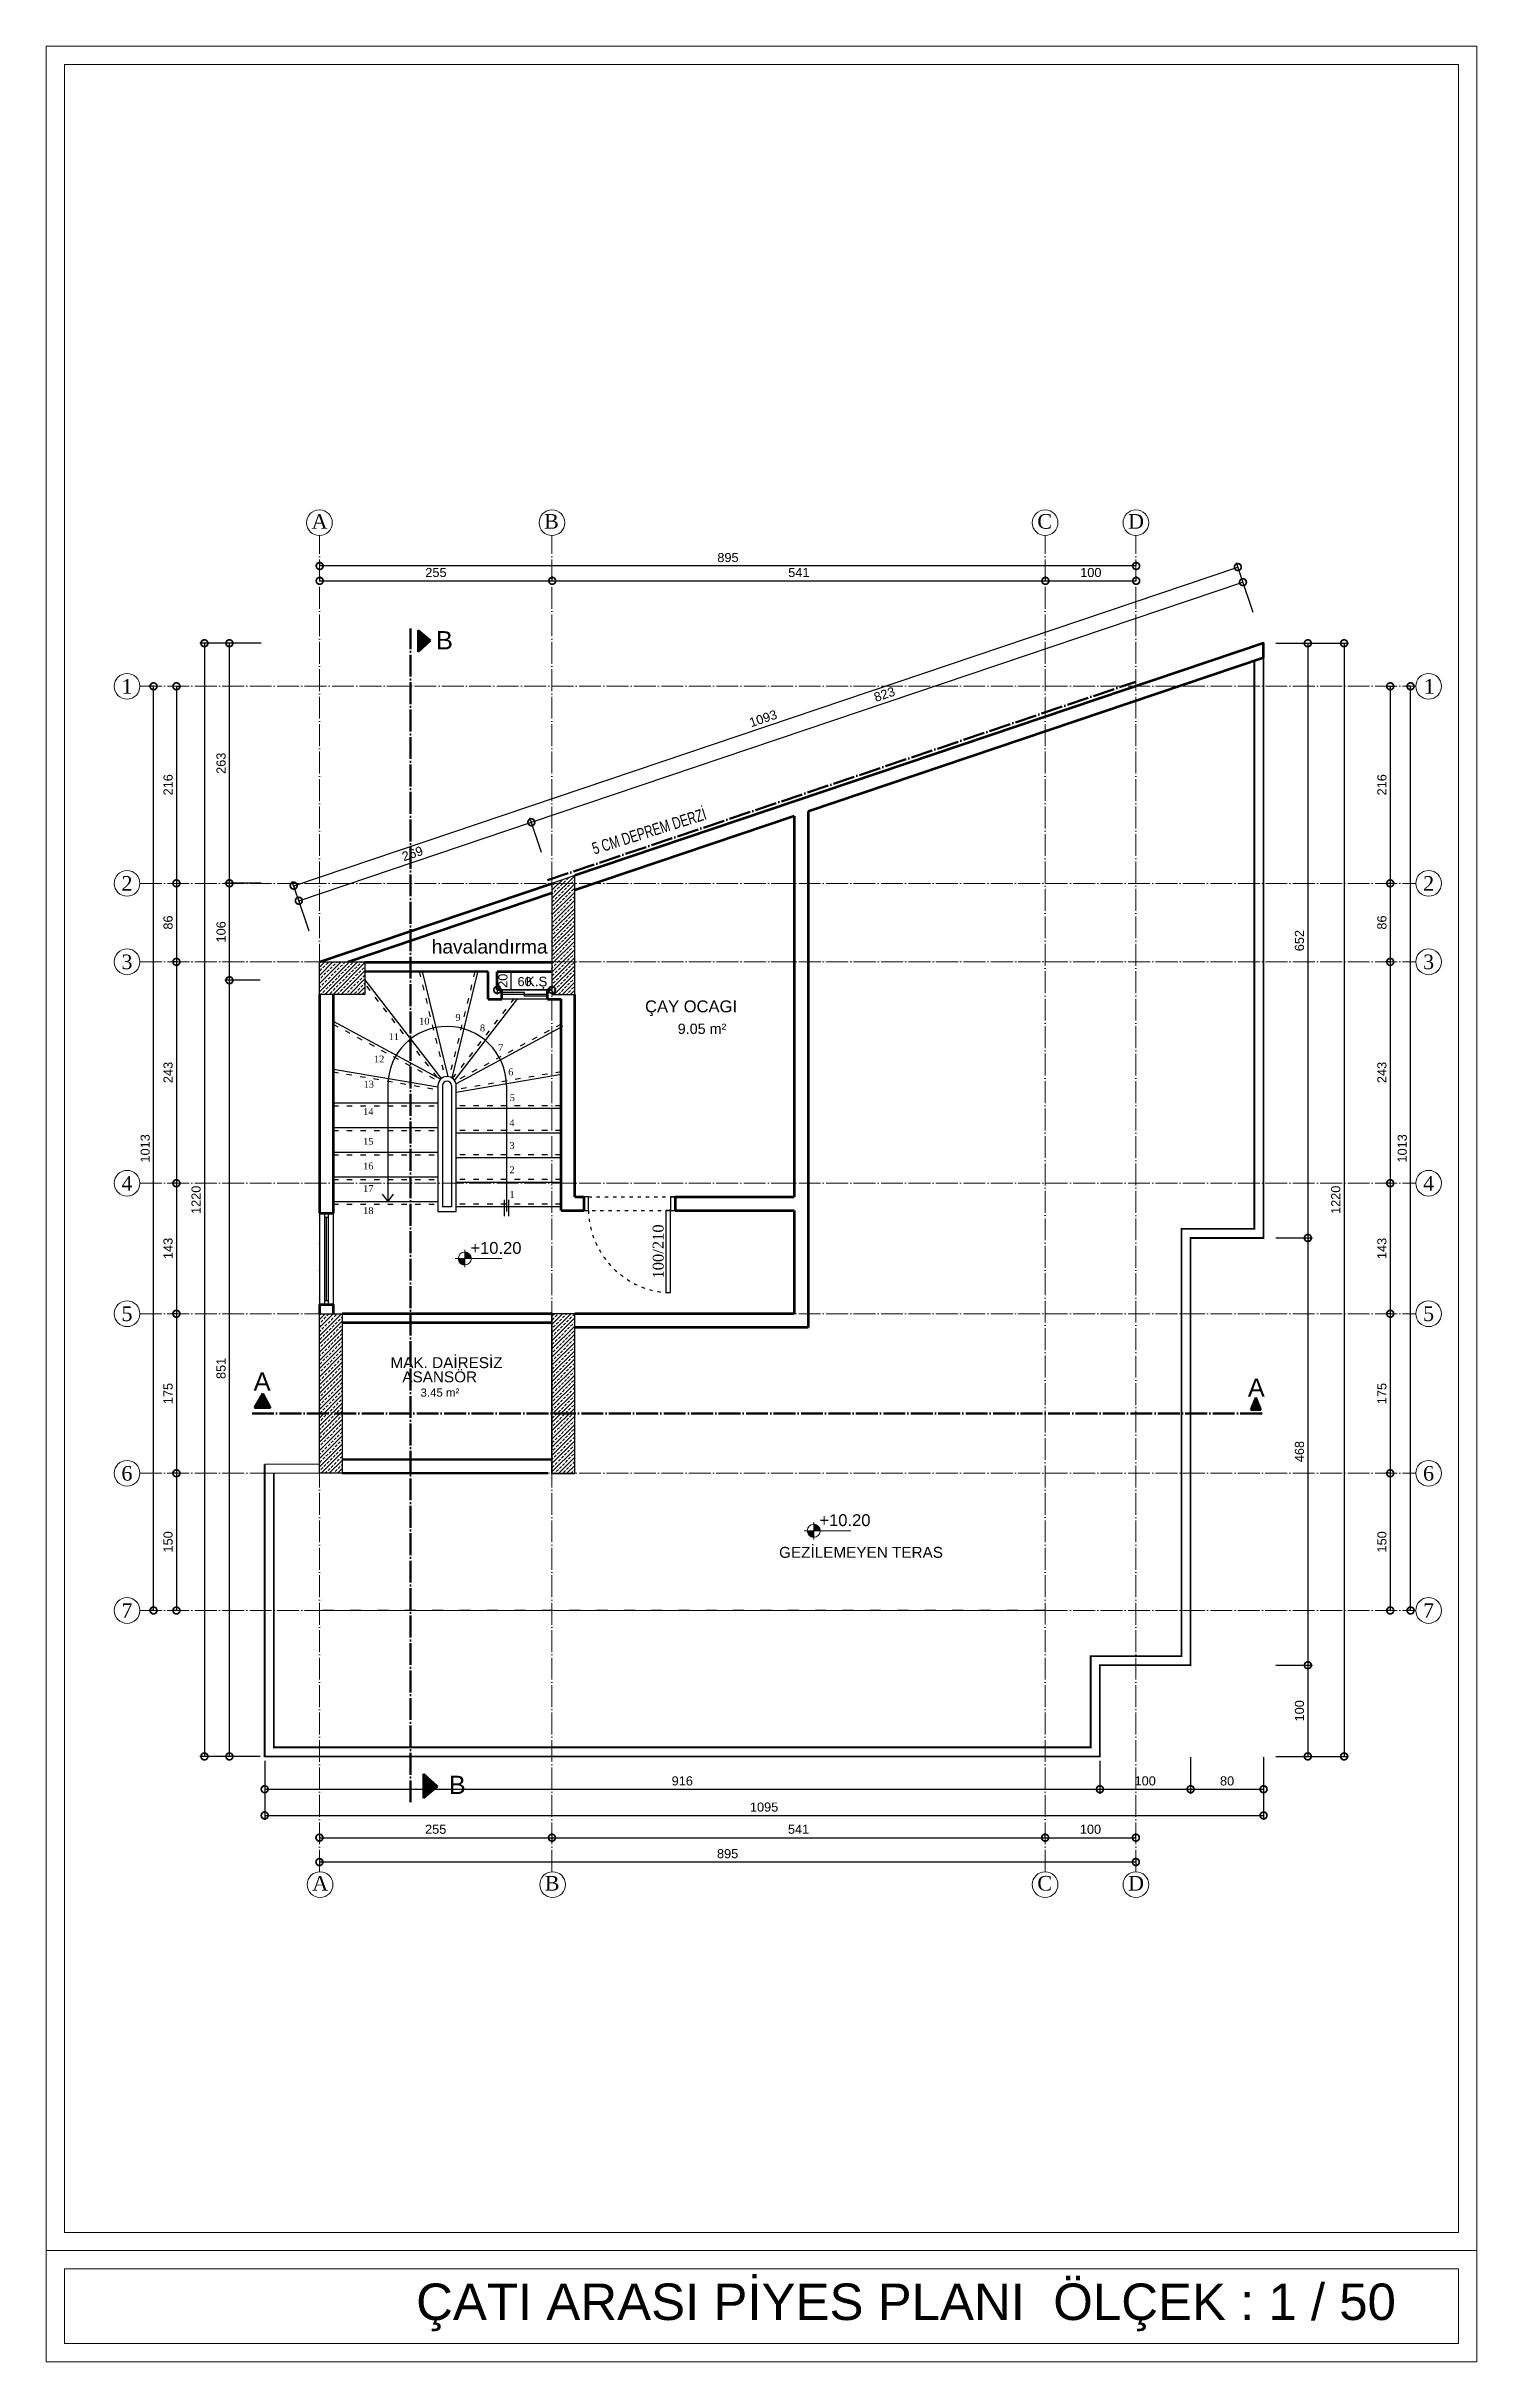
# Model space of a CAD drawing. Header units: millimetres. Extents: x 7519 to 33116, y -1769 to 3101.
# Drawn here: x 20904 to 22472, y 562 to 3101 of the extents above; entities that cross this region are included whole.
import ezdxf
from ezdxf.enums import TextEntityAlignment as Align

# ---------------------------------------------------------------- set-up
doc = ezdxf.new("R2010")
doc.units = ezdxf.units.MM
doc.linetypes.add('ACAD_ISO03W100', pattern=[30, 12, -18])
doc.linetypes.add('ACAD_ISO04W100', pattern=[30, 24, -3, 0, -3])
for name, color, linetype, lineweight in [('duvar', 145, 'Continuous', 53), ('iç ölçü x', 20, 'Continuous', 9), ('KAPI', 42, 'Continuous', 25), ('kesit', 50, 'Continuous', 50), ('kolon', 1, 'Continuous', 30), ('KOT_ŞABLON', 6, 'Continuous', 0), ('KÜTÜPHANE', 34, 'Continuous', 30), ('tarama', 157, 'Continuous', 15), ('çizgi', 234, 'Continuous', 9)]:
    doc.layers.add(name, color=color, linetype=linetype, lineweight=lineweight)
doc.layers.add('PENC3', color=24, linetype='Continuous')
doc.layers.add('yazı', color=253, linetype='Continuous')
doc.styles.add('ARIAL', font='arial.ttf', dxfattribs={"height": 10})
doc.styles.add('emre', font='times.ttf')
doc.styles.get("Standard").update_dxf_attribs({"font": 'arial.ttf'})
doc.styles.add('TÜRKÇE', font='times.ttf')
doc.dimstyles.new('KESİT', dxfattribs={"dimscale": 0, "dimtxt": 10, "dimasz": 15, "dimexe": 5, "dimexo": 5, "dimgap": 4, "dimtad": 1, "dimdec": 0, "dimdsep": 46, "dimtxsty": 'ARIAL', "dimblk": 'DOTSMALL', "dimcen": -2, "dimclrd": 256, "dimclre": 8, "dimclrt": 4, "dimadec": 0, "dimazin": 0, "dimtfac": 0.533333, "dimtdec": 0, "dimtix": 1, "dimtmove": 2, "dimatfit": 3, "dimldrblk": 'DOTSMALL', "dimfxl": 35, "dimfxlon": 1, "dimtolj": 1, "dimarcsym": 0})
pattern_1 = [(45, (-2394.3334, -169.188), (-4.490128, 4.490128), []), (45, (-2389.843, -169.188), (-4.490128, 4.490128), [3.175, -1.5875])]

msp = doc.modelspace()

# ---------------------------------------------------------------- texts
for s, height, p in [('havalandırma ', 15, (21326.318, 2106.089)), ('K.Ş', 10.5, (21429.393, 2070.239)), ('ÇAY OCAGI', 13, (21560.163, 2041.697)), ('9.05 m²', 11.25, (21596.02, 2018.008)), ('MAK. DAİRESİZ ', 12, (21281.025, 1651.606)), ('ASANSÖR', 12, (21294.023, 1636.017)), ('3.45 m²', 9, (21313.945, 1620.351)), ('GEZİLEMEYEN TERAS', 12, (21707.107, 1443.622))]:
    msp.add_text(s, height=height).set_placement(p)
at = {"layer": 'iç ölçü x', "linetype": 'ACAD_ISO04W100', "lineweight": 50, "width": 0.7}
msp.add_text('5 CM DEPREM DERZİ', height=13, rotation=17.421294, dxfattribs=at).set_placement((21504.601, 2214.535))
at = {"layer": 'iç ölçü x'}
for s, height, p in [('+10.20', 13, (21368.652, 1776.884)), ('+10.20', 13, (21751.334, 1478.415)), ('ÇATI ARASI PİYES PLANI  ÖLÇEK : 1 / 50', 40, (21309.134, 608.009))]:
    msp.add_text(s, height=height, dxfattribs=at).set_placement(p)
at = {"layer": 'kesit', "char_height": 20, "attachment_point": 1}
for s, width, insert in [('B', 28.60198, (21330.885, 2459.584)), ('A', 22.34166, (21130.961, 1646.936)), ('B', 28.60198, (21344.915, 1204.747))]:
    msp.add_mtext_dynamic_manual_height_columns(s, width=width, gutter_width=12.5, heights=[0], dxfattribs=dict(at, insert=insert))
at = {"layer": 'kesit', "linetype": 'ACAD_ISO04W100', "insert": (22221.128, 1640.198), "char_height": 20, "attachment_point": 1}
msp.add_mtext_dynamic_manual_height_columns('A', width=12.31614, gutter_width=12.5, heights=[0], dxfattribs=at)
at = {"layer": 'KÜTÜPHANE', "style": 'emre'}
for s, p in [('10', (21318.176, 2032.077)), ('9', (21355.064, 2036.071)), ('11', (21284.631, 2014.931)), ('8', (21381.954, 2024.522)), ('7', (21401.821, 2002.858)), ('12', (21268.578, 1990.478)), ('6', (21413.001, 1976.345)), ('13', (21257.219, 1962.911)), ('14', (21256.742, 1932.832)), ('5', (21414.636, 1948.159)), ('15', (21256.742, 1900.212)), ('4', (21414.252, 1920.57)), ('3', (21414.322, 1895.654)), ('16', (21256.742, 1873.212)), ('2', (21414.322, 1868.97)), ('17', (21256.742, 1848.493)), ('18', (21256.742, 1824.339)), ('1', (21414.322, 1841.97))]:
    msp.add_text(s, height=7.5, rotation=0.245313, dxfattribs=at).set_placement(p, align=Align.MIDDLE_CENTER)
at = {"layer": 'yazı', "linetype": 'ByBlock', "ltscale": 2500, "style": 'TÜRKÇE'}
msp.add_text('100/210', height=12, rotation=90.056702, dxfattribs=at).set_placement((21580.581, 1749.787))
at = {"layer": 'çizgi', "style": 'TÜRKÇE'}
for s, p in [('A', (21194.534, 2571.902)), ('B', (21449.511, 2571.902)), ('C', (21990.305, 2571.902)), ('D', (22089.812, 2571.902)), ('1', (20986.033, 2391.032)), ('1', (22414.15, 2391.032)), ('2', (20986.033, 2175.03)), ('2', (22413.325, 2175.03)), ('3', (20986.018, 2089.005)), ('3', (22413.31, 2089.005)), ('4', (20986.018, 1846.297)), ('4', (22413.31, 1846.297)), ('5', (20986.018, 1703.18)), ('5', (22413.31, 1703.18)), ('6', (20986.018, 1528.235)), ('6', (22413.31, 1528.235)), ('7', (20986.018, 1377.855)), ('7', (22413.31, 1377.855)), ('A', (21195.256, 1078.827)), ('B', (21450.233, 1078.827)), ('C', (21990.305, 1078.827)), ('D', (22089.812, 1078.827))]:
    msp.add_text(s, height=16, dxfattribs=at).set_placement(p)

# ---------------------------------------------------------------- blocks, each defined once
blk = doc.blocks.new('_DotSmall')
at = {"color": 0, "linetype": 'ByBlock', "const_width": 0.5}
blk.add_lwpolyline([(-0.0625, 0, 1), (0.0625, 0, 1)], format="xyb", close=True, dxfattribs=at)
blk = doc.blocks.new('*D73')
at = {"layer": 'Defpoints', "color": 0, "lineweight": 100, "transparency": 16777216}
for p in [(21203.4, 2514.7), (21458.4, 2514.7), (21458.4, 2514.7)]:
    blk.add_point(p, dxfattribs=at)
at = {"layer": 'iç ölçü x', "color": 8, "lineweight": -2, "transparency": 16777216}
for p, q in [((21203.4, 2514.7), (21203.4, 2519.7)), ((21458.4, 2514.7), (21458.4, 2519.7))]:
    blk.add_line(p, q, dxfattribs=at)
at = {"layer": 'iç ölçü x', "lineweight": -2, "transparency": 16777216}
blk.add_line((21203.4, 2514.7), (21458.4, 2514.7), dxfattribs=at)
at = {"layer": 'iç ölçü x', "lineweight": -2, "transparency": 16777216, "xscale": 15, "yscale": 15, "zscale": 15, "rotation": 180}
blk.add_blockref('_DotSmall', (21203.4, 2514.7), dxfattribs=at)
at = {"layer": 'iç ölçü x', "lineweight": -2, "transparency": 16777216, "xscale": 15, "yscale": 15, "zscale": 15}
blk.add_blockref('_DotSmall', (21458.4, 2514.7), dxfattribs=at)
at = {"layer": 'iç ölçü x', "color": 4, "transparency": 16777216, "insert": (21330.9, 2523.8), "char_height": 10, "attachment_point": 5, "style": 'ARIAL'}
blk.add_mtext('\\A1;255', dxfattribs=at)
blk = doc.blocks.new('*D74')
at = {"layer": 'Defpoints', "color": 0, "lineweight": 100, "transparency": 16777216}
for p in [(21458.4, 2514.7), (21999.2, 2514.7), (21999.2, 2514.7)]:
    blk.add_point(p, dxfattribs=at)
at = {"layer": 'iç ölçü x', "color": 8, "lineweight": -2, "transparency": 16777216}
for p, q in [((21458.4, 2514.7), (21458.4, 2519.7)), ((21999.2, 2514.7), (21999.2, 2519.7))]:
    blk.add_line(p, q, dxfattribs=at)
at = {"layer": 'iç ölçü x', "lineweight": -2, "transparency": 16777216}
blk.add_line((21458.4, 2514.7), (21999.2, 2514.7), dxfattribs=at)
at = {"layer": 'iç ölçü x', "lineweight": -2, "transparency": 16777216, "xscale": 15, "yscale": 15, "zscale": 15, "rotation": 180}
blk.add_blockref('_DotSmall', (21458.4, 2514.7), dxfattribs=at)
at = {"layer": 'iç ölçü x', "lineweight": -2, "transparency": 16777216, "xscale": 15, "yscale": 15, "zscale": 15}
blk.add_blockref('_DotSmall', (21999.2, 2514.7), dxfattribs=at)
at = {"layer": 'iç ölçü x', "color": 4, "transparency": 16777216, "insert": (21728.8, 2523.8), "char_height": 10, "attachment_point": 5, "style": 'ARIAL'}
blk.add_mtext('\\A1;541', dxfattribs=at)
blk = doc.blocks.new('*D75')
at = {"layer": 'Defpoints', "color": 0, "lineweight": 100, "transparency": 16777216}
for p in [(21999.2, 2514.7), (22098.7, 2514.7), (22098.7, 2514.7)]:
    blk.add_point(p, dxfattribs=at)
at = {"layer": 'iç ölçü x', "color": 8, "lineweight": -2, "transparency": 16777216}
for p, q in [((21999.2, 2514.7), (21999.2, 2519.7)), ((22098.7, 2514.7), (22098.7, 2519.7))]:
    blk.add_line(p, q, dxfattribs=at)
at = {"layer": 'iç ölçü x', "lineweight": -2, "transparency": 16777216}
blk.add_line((21999.2, 2514.7), (22098.7, 2514.7), dxfattribs=at)
at = {"layer": 'iç ölçü x', "lineweight": -2, "transparency": 16777216, "xscale": 15, "yscale": 15, "zscale": 15, "rotation": 180}
blk.add_blockref('_DotSmall', (21999.2, 2514.7), dxfattribs=at)
at = {"layer": 'iç ölçü x', "lineweight": -2, "transparency": 16777216, "xscale": 15, "yscale": 15, "zscale": 15}
blk.add_blockref('_DotSmall', (22098.7, 2514.7), dxfattribs=at)
at = {"layer": 'iç ölçü x', "color": 4, "transparency": 16777216, "insert": (22049, 2523.8), "char_height": 10, "attachment_point": 5, "style": 'ARIAL'}
blk.add_mtext('\\A1;100', dxfattribs=at)
blk = doc.blocks.new('*D76')
at = {"layer": 'Defpoints', "color": 0, "lineweight": 100, "transparency": 16777216}
for p in [(21203.4, 2531), (21203.4, 2531), (22098.7, 2531)]:
    blk.add_point(p, dxfattribs=at)
at = {"layer": 'iç ölçü x', "color": 8, "lineweight": -2, "transparency": 16777216}
for p, q in [((21203.4, 2531), (21203.4, 2536)), ((22098.7, 2531), (22098.7, 2536))]:
    blk.add_line(p, q, dxfattribs=at)
at = {"layer": 'iç ölçü x', "lineweight": -2, "transparency": 16777216}
blk.add_line((22098.7, 2531), (21203.4, 2531), dxfattribs=at)
at = {"layer": 'iç ölçü x', "lineweight": -2, "transparency": 16777216, "xscale": 15, "yscale": 15, "zscale": 15, "rotation": 180}
blk.add_blockref('_DotSmall', (21203.4, 2531), dxfattribs=at)
at = {"layer": 'iç ölçü x', "lineweight": -2, "transparency": 16777216, "xscale": 15, "yscale": 15, "zscale": 15}
blk.add_blockref('_DotSmall', (22098.7, 2531), dxfattribs=at)
at = {"layer": 'iç ölçü x', "color": 4, "transparency": 16777216, "insert": (21651.1, 2540.2), "char_height": 10, "attachment_point": 5, "style": 'ARIAL'}
blk.add_mtext('\\A1;895', dxfattribs=at)
blk = doc.blocks.new('*D84')
at = {"layer": 'Defpoints', "color": 0, "lineweight": 100, "transparency": 16777216}
for p in [(22370.4, 2399.1), (22370.4, 2183.1), (22377.3, 2183.1)]:
    blk.add_point(p, dxfattribs=at)
at = {"layer": 'iç ölçü x', "color": 8, "lineweight": -2, "transparency": 16777216}
for p, q in [((22375.4, 2399.1), (22382.3, 2399.1)), ((22375.4, 2183.1), (22382.3, 2183.1))]:
    blk.add_line(p, q, dxfattribs=at)
at = {"layer": 'iç ölçü x', "lineweight": -2, "transparency": 16777216}
blk.add_line((22377.3, 2399.1), (22377.3, 2183.1), dxfattribs=at)
at = {"layer": 'iç ölçü x', "lineweight": -2, "transparency": 16777216, "xscale": 15, "yscale": 15, "zscale": 15}
for p, rotation in [((22377.3, 2399.1), 90), ((22377.3, 2183.1), 270)]:
    blk.add_blockref('_DotSmall', p, dxfattribs=dict(at, rotation=rotation))
at = {"layer": 'iç ölçü x', "color": 4, "transparency": 16777216, "insert": (22368.2, 2291.1), "char_height": 10, "attachment_point": 5, "rotation": 90, "style": 'ARIAL'}
blk.add_mtext('\\A1;216', dxfattribs=at)
blk = doc.blocks.new('*D85')
at = {"layer": 'Defpoints', "color": 0, "lineweight": 100, "transparency": 16777216}
for p in [(22370.4, 2183.1), (22377.3, 2097), (22377.3, 2097)]:
    blk.add_point(p, dxfattribs=at)
at = {"layer": 'iç ölçü x', "color": 8, "lineweight": -2, "transparency": 16777216}
for p, q in [((22375.4, 2183.1), (22382.3, 2183.1)), ((22377.3, 2097), (22372.3, 2097))]:
    blk.add_line(p, q, dxfattribs=at)
at = {"layer": 'iç ölçü x', "lineweight": -2, "transparency": 16777216}
blk.add_line((22377.3, 2183.1), (22377.3, 2097), dxfattribs=at)
at = {"layer": 'iç ölçü x', "lineweight": -2, "transparency": 16777216, "xscale": 15, "yscale": 15, "zscale": 15}
for p, rotation in [((22377.3, 2183.1), 90), ((22377.3, 2097), 270)]:
    blk.add_blockref('_DotSmall', p, dxfattribs=dict(at, rotation=rotation))
at = {"layer": 'iç ölçü x', "color": 4, "transparency": 16777216, "insert": (22368.2, 2140.1), "char_height": 10, "attachment_point": 5, "rotation": 90, "style": 'ARIAL'}
blk.add_mtext('\\A1;86', dxfattribs=at)
blk = doc.blocks.new('*D86')
at = {"layer": 'Defpoints', "color": 0, "lineweight": 100, "transparency": 16777216}
for p in [(22377.3, 2097), (22377.3, 1854.3), (22377.3, 1854.3)]:
    blk.add_point(p, dxfattribs=at)
at = {"layer": 'iç ölçü x', "color": 8, "lineweight": -2, "transparency": 16777216}
for p, q in [((22377.3, 2097), (22372.3, 2097)), ((22377.3, 1854.3), (22372.3, 1854.3))]:
    blk.add_line(p, q, dxfattribs=at)
at = {"layer": 'iç ölçü x', "lineweight": -2, "transparency": 16777216}
blk.add_line((22377.3, 2097), (22377.3, 1854.3), dxfattribs=at)
at = {"layer": 'iç ölçü x', "lineweight": -2, "transparency": 16777216, "xscale": 15, "yscale": 15, "zscale": 15}
for p, rotation in [((22377.3, 2097), 90), ((22377.3, 1854.3), 270)]:
    blk.add_blockref('_DotSmall', p, dxfattribs=dict(at, rotation=rotation))
at = {"layer": 'iç ölçü x', "color": 4, "transparency": 16777216, "insert": (22368.2, 1975.7), "char_height": 10, "attachment_point": 5, "rotation": 90, "style": 'ARIAL'}
blk.add_mtext('\\A1;243', dxfattribs=at)
blk = doc.blocks.new('*D87')
at = {"layer": 'Defpoints', "color": 0, "lineweight": 100, "transparency": 16777216}
for p in [(22377.3, 1854.3), (22377.3, 1711.2), (22377.3, 1711.2)]:
    blk.add_point(p, dxfattribs=at)
at = {"layer": 'iç ölçü x', "color": 8, "lineweight": -2, "transparency": 16777216}
for p, q in [((22377.3, 1854.3), (22372.3, 1854.3)), ((22377.3, 1711.2), (22372.3, 1711.2))]:
    blk.add_line(p, q, dxfattribs=at)
at = {"layer": 'iç ölçü x', "lineweight": -2, "transparency": 16777216}
blk.add_line((22377.3, 1854.3), (22377.3, 1711.2), dxfattribs=at)
at = {"layer": 'iç ölçü x', "lineweight": -2, "transparency": 16777216, "xscale": 15, "yscale": 15, "zscale": 15}
for p, rotation in [((22377.3, 1854.3), 90), ((22377.3, 1711.2), 270)]:
    blk.add_blockref('_DotSmall', p, dxfattribs=dict(at, rotation=rotation))
at = {"layer": 'iç ölçü x', "color": 4, "transparency": 16777216, "insert": (22368.2, 1782.8), "char_height": 10, "attachment_point": 5, "rotation": 90, "style": 'ARIAL'}
blk.add_mtext('\\A1;143', dxfattribs=at)
blk = doc.blocks.new('*D88')
at = {"layer": 'Defpoints', "color": 0, "lineweight": 100, "transparency": 16777216}
for p in [(22377.3, 1711.2), (22377.3, 1536.3), (22377.3, 1536.3)]:
    blk.add_point(p, dxfattribs=at)
at = {"layer": 'iç ölçü x', "color": 8, "lineweight": -2, "transparency": 16777216}
for p, q in [((22377.3, 1711.2), (22372.3, 1711.2)), ((22377.3, 1536.3), (22372.3, 1536.3))]:
    blk.add_line(p, q, dxfattribs=at)
at = {"layer": 'iç ölçü x', "lineweight": -2, "transparency": 16777216}
blk.add_line((22377.3, 1711.2), (22377.3, 1536.3), dxfattribs=at)
at = {"layer": 'iç ölçü x', "lineweight": -2, "transparency": 16777216, "xscale": 15, "yscale": 15, "zscale": 15}
for p, rotation in [((22377.3, 1711.2), 90), ((22377.3, 1536.3), 270)]:
    blk.add_blockref('_DotSmall', p, dxfattribs=dict(at, rotation=rotation))
at = {"layer": 'iç ölçü x', "color": 4, "transparency": 16777216, "insert": (22368.2, 1623.7), "char_height": 10, "attachment_point": 5, "rotation": 90, "style": 'ARIAL'}
blk.add_mtext('\\A1;175', dxfattribs=at)
blk = doc.blocks.new('*D89')
at = {"layer": 'Defpoints', "color": 0, "lineweight": 100, "transparency": 16777216}
for p in [(22377.3, 1536.3), (22377.3, 1385.9), (22377.3, 1385.9)]:
    blk.add_point(p, dxfattribs=at)
at = {"layer": 'iç ölçü x', "color": 8, "lineweight": -2, "transparency": 16777216}
for p, q in [((22377.3, 1536.3), (22372.3, 1536.3)), ((22377.3, 1385.9), (22372.3, 1385.9))]:
    blk.add_line(p, q, dxfattribs=at)
at = {"layer": 'iç ölçü x', "lineweight": -2, "transparency": 16777216}
blk.add_line((22377.3, 1536.3), (22377.3, 1385.9), dxfattribs=at)
at = {"layer": 'iç ölçü x', "lineweight": -2, "transparency": 16777216, "xscale": 15, "yscale": 15, "zscale": 15}
for p, rotation in [((22377.3, 1536.3), 90), ((22377.3, 1385.9), 270)]:
    blk.add_blockref('_DotSmall', p, dxfattribs=dict(at, rotation=rotation))
at = {"layer": 'iç ölçü x', "color": 4, "transparency": 16777216, "insert": (22368.2, 1461.1), "char_height": 10, "attachment_point": 5, "rotation": 90, "style": 'ARIAL'}
blk.add_mtext('\\A1;150', dxfattribs=at)
blk = doc.blocks.new('*D90')
at = {"layer": 'Defpoints', "color": 0, "lineweight": 100, "transparency": 16777216}
for p in [(22399.6, 2399.1), (22399.6, 2399.1), (22399.6, 1385.9)]:
    blk.add_point(p, dxfattribs=at)
at = {"layer": 'iç ölçü x', "color": 8, "lineweight": -2, "transparency": 16777216}
for p, q in [((22399.6, 2399.1), (22394.6, 2399.1)), ((22399.6, 1385.9), (22394.6, 1385.9))]:
    blk.add_line(p, q, dxfattribs=at)
at = {"layer": 'iç ölçü x', "lineweight": -2, "transparency": 16777216}
blk.add_line((22399.6, 1385.9), (22399.6, 2399.1), dxfattribs=at)
at = {"layer": 'iç ölçü x', "lineweight": -2, "transparency": 16777216, "xscale": 15, "yscale": 15, "zscale": 15}
for p, rotation in [((22399.6, 2399.1), 90), ((22399.6, 1385.9), 270)]:
    blk.add_blockref('_DotSmall', p, dxfattribs=dict(at, rotation=rotation))
at = {"layer": 'iç ölçü x', "color": 4, "transparency": 16777216, "insert": (22390.5, 1892.5), "char_height": 10, "attachment_point": 5, "rotation": 90, "style": 'ARIAL'}
blk.add_mtext('\\A1;1013', dxfattribs=at)
blk = doc.blocks.new('*D95')
at = {"layer": 'Defpoints', "color": 0, "lineweight": 100, "transparency": 16777216}
for p in [(21203.1, 1143.4), (21458.1, 1143.4), (21458.1, 1136.8)]:
    blk.add_point(p, dxfattribs=at)
at = {"layer": 'iç ölçü x', "color": 8, "lineweight": -2, "transparency": 16777216}
for p, q in [((21203.1, 1138.4), (21203.1, 1131.8)), ((21458.1, 1138.4), (21458.1, 1131.8))]:
    blk.add_line(p, q, dxfattribs=at)
at = {"layer": 'iç ölçü x', "lineweight": -2, "transparency": 16777216}
blk.add_line((21203.1, 1136.8), (21458.1, 1136.8), dxfattribs=at)
at = {"layer": 'iç ölçü x', "lineweight": -2, "transparency": 16777216, "xscale": 15, "yscale": 15, "zscale": 15, "rotation": 180}
blk.add_blockref('_DotSmall', (21203.1, 1136.8), dxfattribs=at)
at = {"layer": 'iç ölçü x', "lineweight": -2, "transparency": 16777216, "xscale": 15, "yscale": 15, "zscale": 15}
blk.add_blockref('_DotSmall', (21458.1, 1136.8), dxfattribs=at)
at = {"layer": 'iç ölçü x', "color": 4, "transparency": 16777216, "insert": (21330.6, 1146), "char_height": 10, "attachment_point": 5, "style": 'ARIAL'}
blk.add_mtext('\\A1;255', dxfattribs=at)
blk = doc.blocks.new('*D96')
at = {"layer": 'Defpoints', "color": 0, "lineweight": 100, "transparency": 16777216}
for p in [(21458.1, 1143.4), (21998.9, 1136.8), (21998.9, 1136.8)]:
    blk.add_point(p, dxfattribs=at)
at = {"layer": 'iç ölçü x', "color": 8, "lineweight": -2, "transparency": 16777216}
for p, q in [((21458.1, 1138.4), (21458.1, 1131.8)), ((21998.9, 1136.8), (21998.9, 1141.8))]:
    blk.add_line(p, q, dxfattribs=at)
at = {"layer": 'iç ölçü x', "lineweight": -2, "transparency": 16777216}
blk.add_line((21458.1, 1136.8), (21998.9, 1136.8), dxfattribs=at)
at = {"layer": 'iç ölçü x', "lineweight": -2, "transparency": 16777216, "xscale": 15, "yscale": 15, "zscale": 15, "rotation": 180}
blk.add_blockref('_DotSmall', (21458.1, 1136.8), dxfattribs=at)
at = {"layer": 'iç ölçü x', "lineweight": -2, "transparency": 16777216, "xscale": 15, "yscale": 15, "zscale": 15}
blk.add_blockref('_DotSmall', (21998.9, 1136.8), dxfattribs=at)
at = {"layer": 'iç ölçü x', "color": 4, "transparency": 16777216, "insert": (21728.5, 1146), "char_height": 10, "attachment_point": 5, "style": 'ARIAL'}
blk.add_mtext('\\A1;541', dxfattribs=at)
blk = doc.blocks.new('*D97')
at = {"layer": 'Defpoints', "color": 0, "lineweight": 100, "transparency": 16777216}
for p in [(21998.9, 1136.8), (22098.4, 1136.8), (22098.4, 1136.8)]:
    blk.add_point(p, dxfattribs=at)
at = {"layer": 'iç ölçü x', "color": 8, "lineweight": -2, "transparency": 16777216}
for p, q in [((21998.9, 1136.8), (21998.9, 1141.8)), ((22098.4, 1136.8), (22098.4, 1141.8))]:
    blk.add_line(p, q, dxfattribs=at)
at = {"layer": 'iç ölçü x', "lineweight": -2, "transparency": 16777216}
blk.add_line((21998.9, 1136.8), (22098.4, 1136.8), dxfattribs=at)
at = {"layer": 'iç ölçü x', "lineweight": -2, "transparency": 16777216, "xscale": 15, "yscale": 15, "zscale": 15, "rotation": 180}
blk.add_blockref('_DotSmall', (21998.9, 1136.8), dxfattribs=at)
at = {"layer": 'iç ölçü x', "lineweight": -2, "transparency": 16777216, "xscale": 15, "yscale": 15, "zscale": 15}
blk.add_blockref('_DotSmall', (22098.4, 1136.8), dxfattribs=at)
at = {"layer": 'iç ölçü x', "color": 4, "transparency": 16777216, "insert": (22048.6, 1146), "char_height": 10, "attachment_point": 5, "style": 'ARIAL'}
blk.add_mtext('\\A1;100', dxfattribs=at)
blk = doc.blocks.new('*D98')
at = {"layer": 'Defpoints', "color": 0, "lineweight": 100, "transparency": 16777216}
for p in [(21203.1, 1119.2), (22098.4, 1119.2), (21203.1, 1110.1)]:
    blk.add_point(p, dxfattribs=at)
at = {"layer": 'iç ölçü x', "color": 8, "lineweight": -2, "transparency": 16777216}
for p, q in [((21203.1, 1114.2), (21203.1, 1105.1)), ((22098.4, 1114.2), (22098.4, 1105.1))]:
    blk.add_line(p, q, dxfattribs=at)
at = {"layer": 'iç ölçü x', "lineweight": -2, "transparency": 16777216}
blk.add_line((22098.4, 1110.1), (21203.1, 1110.1), dxfattribs=at)
at = {"layer": 'iç ölçü x', "lineweight": -2, "transparency": 16777216, "xscale": 15, "yscale": 15, "zscale": 15, "rotation": 180}
blk.add_blockref('_DotSmall', (21203.1, 1110.1), dxfattribs=at)
at = {"layer": 'iç ölçü x', "lineweight": -2, "transparency": 16777216, "xscale": 15, "yscale": 15, "zscale": 15}
blk.add_blockref('_DotSmall', (22098.4, 1110.1), dxfattribs=at)
at = {"layer": 'iç ölçü x', "color": 4, "transparency": 16777216, "insert": (21650.7, 1119.2), "char_height": 10, "attachment_point": 5, "style": 'ARIAL'}
blk.add_mtext('\\A1;895', dxfattribs=at)
blk = doc.blocks.new('*D106')
at = {"layer": 'Defpoints', "color": 0, "lineweight": 100, "transparency": 16777216}
for p in [(21044.9, 2399.1), (21044.9, 2183.1), (21046.3, 2183.1)]:
    blk.add_point(p, dxfattribs=at)
at = {"layer": 'iç ölçü x', "color": 8, "lineweight": -2, "transparency": 16777216}
for p, q in [((21046.3, 2399.1), (21051.3, 2399.1)), ((21046.3, 2183.1), (21051.3, 2183.1))]:
    blk.add_line(p, q, dxfattribs=at)
at = {"layer": 'iç ölçü x', "lineweight": -2, "transparency": 16777216}
blk.add_line((21046.3, 2399.1), (21046.3, 2183.1), dxfattribs=at)
at = {"layer": 'iç ölçü x', "lineweight": -2, "transparency": 16777216, "xscale": 15, "yscale": 15, "zscale": 15}
for p, rotation in [((21046.3, 2399.1), 90), ((21046.3, 2183.1), 270)]:
    blk.add_blockref('_DotSmall', p, dxfattribs=dict(at, rotation=rotation))
at = {"layer": 'iç ölçü x', "color": 4, "transparency": 16777216, "insert": (21037.2, 2291.1), "char_height": 10, "attachment_point": 5, "rotation": 90, "style": 'ARIAL'}
blk.add_mtext('\\A1;216', dxfattribs=at)
blk = doc.blocks.new('*D107')
at = {"layer": 'Defpoints', "color": 0, "lineweight": 100, "transparency": 16777216}
for p in [(21044.9, 2183.1), (21046.3, 2097), (21046.3, 2097)]:
    blk.add_point(p, dxfattribs=at)
at = {"layer": 'iç ölçü x', "color": 8, "lineweight": -2, "transparency": 16777216}
for p, q in [((21046.3, 2183.1), (21051.3, 2183.1)), ((21046.3, 2097), (21041.3, 2097))]:
    blk.add_line(p, q, dxfattribs=at)
at = {"layer": 'iç ölçü x', "lineweight": -2, "transparency": 16777216}
blk.add_line((21046.3, 2183.1), (21046.3, 2097), dxfattribs=at)
at = {"layer": 'iç ölçü x', "lineweight": -2, "transparency": 16777216, "xscale": 15, "yscale": 15, "zscale": 15}
for p, rotation in [((21046.3, 2183.1), 90), ((21046.3, 2097), 270)]:
    blk.add_blockref('_DotSmall', p, dxfattribs=dict(at, rotation=rotation))
at = {"layer": 'iç ölçü x', "color": 4, "transparency": 16777216, "insert": (21037.2, 2140.1), "char_height": 10, "attachment_point": 5, "rotation": 90, "style": 'ARIAL'}
blk.add_mtext('\\A1;86', dxfattribs=at)
blk = doc.blocks.new('*D108')
at = {"layer": 'Defpoints', "color": 0, "lineweight": 100, "transparency": 16777216}
for p in [(21046.3, 2097), (21046.3, 1854.3), (21046.3, 1854.3)]:
    blk.add_point(p, dxfattribs=at)
at = {"layer": 'iç ölçü x', "color": 8, "lineweight": -2, "transparency": 16777216}
for p, q in [((21046.3, 2097), (21041.3, 2097)), ((21046.3, 1854.3), (21041.3, 1854.3))]:
    blk.add_line(p, q, dxfattribs=at)
at = {"layer": 'iç ölçü x', "lineweight": -2, "transparency": 16777216}
blk.add_line((21046.3, 2097), (21046.3, 1854.3), dxfattribs=at)
at = {"layer": 'iç ölçü x', "lineweight": -2, "transparency": 16777216, "xscale": 15, "yscale": 15, "zscale": 15}
for p, rotation in [((21046.3, 2097), 90), ((21046.3, 1854.3), 270)]:
    blk.add_blockref('_DotSmall', p, dxfattribs=dict(at, rotation=rotation))
at = {"layer": 'iç ölçü x', "color": 4, "transparency": 16777216, "insert": (21037.2, 1975.7), "char_height": 10, "attachment_point": 5, "rotation": 90, "style": 'ARIAL'}
blk.add_mtext('\\A1;243', dxfattribs=at)
blk = doc.blocks.new('*D109')
at = {"layer": 'Defpoints', "color": 0, "lineweight": 100, "transparency": 16777216}
for p in [(21046.3, 1854.3), (21046.3, 1711.2), (21046.3, 1711.2)]:
    blk.add_point(p, dxfattribs=at)
at = {"layer": 'iç ölçü x', "color": 8, "lineweight": -2, "transparency": 16777216}
for p, q in [((21046.3, 1854.3), (21041.3, 1854.3)), ((21046.3, 1711.2), (21041.3, 1711.2))]:
    blk.add_line(p, q, dxfattribs=at)
at = {"layer": 'iç ölçü x', "lineweight": -2, "transparency": 16777216}
blk.add_line((21046.3, 1854.3), (21046.3, 1711.2), dxfattribs=at)
at = {"layer": 'iç ölçü x', "lineweight": -2, "transparency": 16777216, "xscale": 15, "yscale": 15, "zscale": 15}
for p, rotation in [((21046.3, 1854.3), 90), ((21046.3, 1711.2), 270)]:
    blk.add_blockref('_DotSmall', p, dxfattribs=dict(at, rotation=rotation))
at = {"layer": 'iç ölçü x', "color": 4, "transparency": 16777216, "insert": (21037.2, 1782.8), "char_height": 10, "attachment_point": 5, "rotation": 90, "style": 'ARIAL'}
blk.add_mtext('\\A1;143', dxfattribs=at)
blk = doc.blocks.new('*D110')
at = {"layer": 'Defpoints', "color": 0, "lineweight": 100, "transparency": 16777216}
for p in [(21046.3, 1711.2), (21046.3, 1536.3), (21046.3, 1536.3)]:
    blk.add_point(p, dxfattribs=at)
at = {"layer": 'iç ölçü x', "color": 8, "lineweight": -2, "transparency": 16777216}
for p, q in [((21046.3, 1711.2), (21041.3, 1711.2)), ((21046.3, 1536.3), (21041.3, 1536.3))]:
    blk.add_line(p, q, dxfattribs=at)
at = {"layer": 'iç ölçü x', "lineweight": -2, "transparency": 16777216}
blk.add_line((21046.3, 1711.2), (21046.3, 1536.3), dxfattribs=at)
at = {"layer": 'iç ölçü x', "lineweight": -2, "transparency": 16777216, "xscale": 15, "yscale": 15, "zscale": 15}
for p, rotation in [((21046.3, 1711.2), 90), ((21046.3, 1536.3), 270)]:
    blk.add_blockref('_DotSmall', p, dxfattribs=dict(at, rotation=rotation))
at = {"layer": 'iç ölçü x', "color": 4, "transparency": 16777216, "insert": (21037.2, 1623.7), "char_height": 10, "attachment_point": 5, "rotation": 90, "style": 'ARIAL'}
blk.add_mtext('\\A1;175', dxfattribs=at)
blk = doc.blocks.new('*D111')
at = {"layer": 'Defpoints', "color": 0, "lineweight": 100, "transparency": 16777216}
for p in [(21046.3, 1536.3), (21046.3, 1385.9), (21046.3, 1385.9)]:
    blk.add_point(p, dxfattribs=at)
at = {"layer": 'iç ölçü x', "color": 8, "lineweight": -2, "transparency": 16777216}
for p, q in [((21046.3, 1536.3), (21041.3, 1536.3)), ((21046.3, 1385.9), (21041.3, 1385.9))]:
    blk.add_line(p, q, dxfattribs=at)
at = {"layer": 'iç ölçü x', "lineweight": -2, "transparency": 16777216}
blk.add_line((21046.3, 1536.3), (21046.3, 1385.9), dxfattribs=at)
at = {"layer": 'iç ölçü x', "lineweight": -2, "transparency": 16777216, "xscale": 15, "yscale": 15, "zscale": 15}
for p, rotation in [((21046.3, 1536.3), 90), ((21046.3, 1385.9), 270)]:
    blk.add_blockref('_DotSmall', p, dxfattribs=dict(at, rotation=rotation))
at = {"layer": 'iç ölçü x', "color": 4, "transparency": 16777216, "insert": (21037.2, 1461.1), "char_height": 10, "attachment_point": 5, "rotation": 90, "style": 'ARIAL'}
blk.add_mtext('\\A1;150', dxfattribs=at)
blk = doc.blocks.new('*D112')
at = {"layer": 'Defpoints', "color": 0, "lineweight": 100, "transparency": 16777216}
for p in [(21021.2, 2399.1), (21021.2, 2399.1), (21021.2, 1385.9)]:
    blk.add_point(p, dxfattribs=at)
at = {"layer": 'iç ölçü x', "color": 8, "lineweight": -2, "transparency": 16777216}
for p, q in [((21021.2, 2399.1), (21016.2, 2399.1)), ((21021.2, 1385.9), (21016.2, 1385.9))]:
    blk.add_line(p, q, dxfattribs=at)
at = {"layer": 'iç ölçü x', "lineweight": -2, "transparency": 16777216}
blk.add_line((21021.2, 1385.9), (21021.2, 2399.1), dxfattribs=at)
at = {"layer": 'iç ölçü x', "lineweight": -2, "transparency": 16777216, "xscale": 15, "yscale": 15, "zscale": 15}
for p, rotation in [((21021.2, 2399.1), 90), ((21021.2, 1385.9), 270)]:
    blk.add_blockref('_DotSmall', p, dxfattribs=dict(at, rotation=rotation))
at = {"layer": 'iç ölçü x', "color": 4, "transparency": 16777216, "insert": (21012.1, 1892.5), "char_height": 10, "attachment_point": 5, "rotation": 90, "style": 'ARIAL'}
blk.add_mtext('\\A1;1013', dxfattribs=at)
blk = doc.blocks.new('*D160')
at = {"layer": 'Defpoints', "color": 0, "lineweight": 100, "transparency": 16777216}
for p in [(22238.4, 2446.3), (22238.4, 1794.3), (22286.9, 1794.3)]:
    blk.add_point(p, dxfattribs=at)
at = {"layer": 'iç ölçü x', "color": 8, "lineweight": -2, "transparency": 16777216}
for p, q in [((22251.9, 2446.3), (22291.9, 2446.3)), ((22251.9, 1794.3), (22291.9, 1794.3))]:
    blk.add_line(p, q, dxfattribs=at)
at = {"layer": 'iç ölçü x', "lineweight": -2, "transparency": 16777216}
blk.add_line((22286.9, 2446.3), (22286.9, 1794.3), dxfattribs=at)
at = {"layer": 'iç ölçü x', "lineweight": -2, "transparency": 16777216, "xscale": 15, "yscale": 15, "zscale": 15}
for p, rotation in [((22286.9, 2446.3), 90), ((22286.9, 1794.3), 270)]:
    blk.add_blockref('_DotSmall', p, dxfattribs=dict(at, rotation=rotation))
at = {"layer": 'iç ölçü x', "color": 4, "transparency": 16777216, "insert": (22277.8, 2120.3), "char_height": 10, "attachment_point": 5, "rotation": 90, "style": 'ARIAL'}
blk.add_mtext('\\A1;652', dxfattribs=at)
blk = doc.blocks.new('*D161')
at = {"layer": 'Defpoints', "color": 0, "lineweight": 100, "transparency": 16777216}
for p in [(22238.4, 1794.3), (22158.4, 1325.9), (22286.9, 1325.9)]:
    blk.add_point(p, dxfattribs=at)
at = {"layer": 'iç ölçü x', "color": 8, "lineweight": -2, "transparency": 16777216}
for p, q in [((22251.9, 1794.3), (22291.9, 1794.3)), ((22251.9, 1325.9), (22291.9, 1325.9))]:
    blk.add_line(p, q, dxfattribs=at)
at = {"layer": 'iç ölçü x', "lineweight": -2, "transparency": 16777216}
blk.add_line((22286.9, 1794.3), (22286.9, 1325.9), dxfattribs=at)
at = {"layer": 'iç ölçü x', "lineweight": -2, "transparency": 16777216, "xscale": 15, "yscale": 15, "zscale": 15}
for p, rotation in [((22286.9, 1794.3), 90), ((22286.9, 1325.9), 270)]:
    blk.add_blockref('_DotSmall', p, dxfattribs=dict(at, rotation=rotation))
at = {"layer": 'iç ölçü x', "color": 4, "transparency": 16777216, "insert": (22277.8, 1560.1), "char_height": 10, "attachment_point": 5, "rotation": 90, "style": 'ARIAL'}
blk.add_mtext('\\A1;468', dxfattribs=at)
blk = doc.blocks.new('*D162')
at = {"layer": 'Defpoints', "color": 0, "lineweight": 100, "transparency": 16777216}
for p in [(22158.4, 1325.9), (22058.9, 1225.9), (22286.9, 1225.9)]:
    blk.add_point(p, dxfattribs=at)
at = {"layer": 'iç ölçü x', "color": 8, "lineweight": -2, "transparency": 16777216}
for p, q in [((22251.9, 1325.9), (22291.9, 1325.9)), ((22251.9, 1225.9), (22291.9, 1225.9))]:
    blk.add_line(p, q, dxfattribs=at)
at = {"layer": 'iç ölçü x', "lineweight": -2, "transparency": 16777216}
blk.add_line((22286.9, 1325.9), (22286.9, 1225.9), dxfattribs=at)
at = {"layer": 'iç ölçü x', "lineweight": -2, "transparency": 16777216, "xscale": 15, "yscale": 15, "zscale": 15}
for p, rotation in [((22286.9, 1325.9), 90), ((22286.9, 1225.9), 270)]:
    blk.add_blockref('_DotSmall', p, dxfattribs=dict(at, rotation=rotation))
at = {"layer": 'iç ölçü x', "color": 4, "transparency": 16777216, "insert": (22277.8, 1275.9), "char_height": 10, "attachment_point": 5, "rotation": 90, "style": 'ARIAL'}
blk.add_mtext('\\A1;100', dxfattribs=at)
blk = doc.blocks.new('*D163')
at = {"layer": 'Defpoints', "color": 0, "lineweight": 100, "transparency": 16777216}
for p in [(22263.6, 2446.3), (22263.6, 1225.9), (22326.7, 1225.9)]:
    blk.add_point(p, dxfattribs=at)
at = {"layer": 'iç ölçü x', "color": 8, "lineweight": -2, "transparency": 16777216}
for p, q in [((22291.7, 2446.3), (22331.7, 2446.3)), ((22291.7, 1225.9), (22331.7, 1225.9))]:
    blk.add_line(p, q, dxfattribs=at)
at = {"layer": 'iç ölçü x', "lineweight": -2, "transparency": 16777216}
blk.add_line((22326.7, 2446.3), (22326.7, 1225.9), dxfattribs=at)
at = {"layer": 'iç ölçü x', "lineweight": -2, "transparency": 16777216, "xscale": 15, "yscale": 15, "zscale": 15}
for p, rotation in [((22326.7, 2446.3), 90), ((22326.7, 1225.9), 270)]:
    blk.add_blockref('_DotSmall', p, dxfattribs=dict(at, rotation=rotation))
at = {"layer": 'iç ölçü x', "color": 4, "transparency": 16777216, "insert": (22317.6, 1836.1), "char_height": 10, "attachment_point": 5, "rotation": 90, "style": 'ARIAL'}
blk.add_mtext('\\A1;1220', dxfattribs=at)
blk = doc.blocks.new('*D164')
at = {"layer": 'Defpoints', "color": 0, "lineweight": 100, "transparency": 16777216}
for p in [(21143.1, 1225.9), (22058.9, 1225.9), (22058.9, 1189.9)]:
    blk.add_point(p, dxfattribs=at)
at = {"layer": 'iç ölçü x', "color": 8, "lineweight": -2, "transparency": 16777216}
for p, q in [((21143.1, 1220.9), (21143.1, 1184.9)), ((22058.9, 1220.9), (22058.9, 1184.9))]:
    blk.add_line(p, q, dxfattribs=at)
at = {"layer": 'iç ölçü x', "lineweight": -2, "transparency": 16777216}
blk.add_line((21143.1, 1189.9), (22058.9, 1189.9), dxfattribs=at)
at = {"layer": 'iç ölçü x', "lineweight": -2, "transparency": 16777216, "xscale": 15, "yscale": 15, "zscale": 15, "rotation": 180}
blk.add_blockref('_DotSmall', (21143.1, 1189.9), dxfattribs=at)
at = {"layer": 'iç ölçü x', "lineweight": -2, "transparency": 16777216, "xscale": 15, "yscale": 15, "zscale": 15}
blk.add_blockref('_DotSmall', (22058.9, 1189.9), dxfattribs=at)
at = {"layer": 'iç ölçü x', "color": 4, "transparency": 16777216, "insert": (21601, 1199), "char_height": 10, "attachment_point": 5, "style": 'ARIAL'}
blk.add_mtext('\\A1;916', dxfattribs=at)
blk = doc.blocks.new('*D165')
at = {"layer": 'Defpoints', "color": 0, "lineweight": 100, "transparency": 16777216}
for p in [(22158.4, 1325.9), (22058.9, 1225.9), (22158.4, 1189.9)]:
    blk.add_point(p, dxfattribs=at)
at = {"layer": 'iç ölçü x', "color": 8, "lineweight": -2, "transparency": 16777216}
for p, q in [((22058.9, 1220.9), (22058.9, 1184.9)), ((22158.4, 1224.9), (22158.4, 1184.9))]:
    blk.add_line(p, q, dxfattribs=at)
at = {"layer": 'iç ölçü x', "lineweight": -2, "transparency": 16777216}
blk.add_line((22058.9, 1189.9), (22158.4, 1189.9), dxfattribs=at)
at = {"layer": 'iç ölçü x', "lineweight": -2, "transparency": 16777216, "xscale": 15, "yscale": 15, "zscale": 15, "rotation": 180}
blk.add_blockref('_DotSmall', (22058.9, 1189.9), dxfattribs=at)
at = {"layer": 'iç ölçü x', "lineweight": -2, "transparency": 16777216, "xscale": 15, "yscale": 15, "zscale": 15}
blk.add_blockref('_DotSmall', (22158.4, 1189.9), dxfattribs=at)
at = {"layer": 'iç ölçü x', "color": 4, "transparency": 16777216, "insert": (22108.6, 1199), "char_height": 10, "attachment_point": 5, "style": 'ARIAL'}
blk.add_mtext('\\A1;100', dxfattribs=at)
blk = doc.blocks.new('*D166')
at = {"layer": 'Defpoints', "color": 0, "lineweight": 100, "transparency": 16777216}
for p in [(22238.4, 1794.3), (22158.4, 1325.9), (22238.4, 1189.9)]:
    blk.add_point(p, dxfattribs=at)
at = {"layer": 'iç ölçü x', "color": 8, "lineweight": -2, "transparency": 16777216}
for p, q in [((22158.4, 1224.9), (22158.4, 1184.9)), ((22238.4, 1224.9), (22238.4, 1184.9))]:
    blk.add_line(p, q, dxfattribs=at)
at = {"layer": 'iç ölçü x', "lineweight": -2, "transparency": 16777216}
blk.add_line((22158.4, 1189.9), (22238.4, 1189.9), dxfattribs=at)
at = {"layer": 'iç ölçü x', "lineweight": -2, "transparency": 16777216, "xscale": 15, "yscale": 15, "zscale": 15, "rotation": 180}
blk.add_blockref('_DotSmall', (22158.4, 1189.9), dxfattribs=at)
at = {"layer": 'iç ölçü x', "lineweight": -2, "transparency": 16777216, "xscale": 15, "yscale": 15, "zscale": 15}
blk.add_blockref('_DotSmall', (22238.4, 1189.9), dxfattribs=at)
at = {"layer": 'iç ölçü x', "color": 4, "transparency": 16777216, "insert": (22198.4, 1199), "char_height": 10, "attachment_point": 5, "style": 'ARIAL'}
blk.add_mtext('\\A1;80', dxfattribs=at)
blk = doc.blocks.new('*D167')
at = {"layer": 'Defpoints', "color": 0, "lineweight": 100, "transparency": 16777216}
for p in [(21143.1, 1201), (22238.4, 1201), (22238.4, 1161.2)]:
    blk.add_point(p, dxfattribs=at)
at = {"layer": 'iç ölçü x', "color": 8, "lineweight": -2, "transparency": 16777216}
for p, q in [((21143.1, 1196), (21143.1, 1156.2)), ((22238.4, 1196), (22238.4, 1156.2))]:
    blk.add_line(p, q, dxfattribs=at)
at = {"layer": 'iç ölçü x', "lineweight": -2, "transparency": 16777216}
blk.add_line((21143.1, 1161.2), (22238.4, 1161.2), dxfattribs=at)
at = {"layer": 'iç ölçü x', "lineweight": -2, "transparency": 16777216, "xscale": 15, "yscale": 15, "zscale": 15, "rotation": 180}
blk.add_blockref('_DotSmall', (21143.1, 1161.2), dxfattribs=at)
at = {"layer": 'iç ölçü x', "lineweight": -2, "transparency": 16777216, "xscale": 15, "yscale": 15, "zscale": 15}
blk.add_blockref('_DotSmall', (22238.4, 1161.2), dxfattribs=at)
at = {"layer": 'iç ölçü x', "color": 4, "transparency": 16777216, "insert": (21690.7, 1170.3), "char_height": 10, "attachment_point": 5, "style": 'ARIAL'}
blk.add_mtext('\\A1;1095', dxfattribs=at)
blk = doc.blocks.new('*D168')
at = {"layer": 'Defpoints', "color": 0, "lineweight": 100, "transparency": 16777216}
for p in [(21104.4, 2076.8), (21143.1, 2076.8), (21143.1, 1225.9)]:
    blk.add_point(p, dxfattribs=at)
at = {"layer": 'iç ölçü x', "color": 8, "lineweight": -2, "transparency": 16777216}
for p, q in [((21138.1, 2076.8), (21099.4, 2076.8)), ((21138.1, 1225.9), (21099.4, 1225.9))]:
    blk.add_line(p, q, dxfattribs=at)
at = {"layer": 'iç ölçü x', "lineweight": -2, "transparency": 16777216}
blk.add_line((21104.4, 1225.9), (21104.4, 2076.8), dxfattribs=at)
at = {"layer": 'iç ölçü x', "lineweight": -2, "transparency": 16777216, "xscale": 15, "yscale": 15, "zscale": 15}
for p, rotation in [((21104.4, 2076.8), 90), ((21104.4, 1225.9), 270)]:
    blk.add_blockref('_DotSmall', p, dxfattribs=dict(at, rotation=rotation))
at = {"layer": 'iç ölçü x', "color": 4, "transparency": 16777216, "insert": (21095.3, 1651.3), "char_height": 10, "attachment_point": 5, "rotation": 90, "style": 'ARIAL'}
blk.add_mtext('\\A1;851', dxfattribs=at)
blk = doc.blocks.new('*D169')
at = {"layer": 'Defpoints', "color": 0, "lineweight": 100, "transparency": 16777216}
for p in [(21104.4, 2183.1), (21458.1, 2183.1), (21143.1, 2076.8)]:
    blk.add_point(p, dxfattribs=at)
at = {"layer": 'iç ölçü x', "color": 8, "lineweight": -2, "transparency": 16777216}
for p, q in [((21139.4, 2183.1), (21099.4, 2183.1)), ((21138.1, 2076.8), (21099.4, 2076.8))]:
    blk.add_line(p, q, dxfattribs=at)
at = {"layer": 'iç ölçü x', "lineweight": -2, "transparency": 16777216}
blk.add_line((21104.4, 2076.8), (21104.4, 2183.1), dxfattribs=at)
at = {"layer": 'iç ölçü x', "lineweight": -2, "transparency": 16777216, "xscale": 15, "yscale": 15, "zscale": 15}
for p, rotation in [((21104.4, 2183.1), 90), ((21104.4, 2076.8), 270)]:
    blk.add_blockref('_DotSmall', p, dxfattribs=dict(at, rotation=rotation))
at = {"layer": 'iç ölçü x', "color": 4, "transparency": 16777216, "insert": (21095.3, 2129.9), "char_height": 10, "attachment_point": 5, "rotation": 90, "style": 'ARIAL'}
blk.add_mtext('\\A1;106', dxfattribs=at)
blk = doc.blocks.new('*D170')
at = {"layer": 'Defpoints', "color": 0, "lineweight": 100, "transparency": 16777216}
for p in [(21104.4, 2446.3), (22238.4, 2446.3), (21458.1, 2183.1)]:
    blk.add_point(p, dxfattribs=at)
at = {"layer": 'iç ölçü x', "color": 8, "lineweight": -2, "transparency": 16777216}
for p, q in [((21139.4, 2446.3), (21099.4, 2446.3)), ((21139.4, 2183.1), (21099.4, 2183.1))]:
    blk.add_line(p, q, dxfattribs=at)
at = {"layer": 'iç ölçü x', "lineweight": -2, "transparency": 16777216}
blk.add_line((21104.4, 2183.1), (21104.4, 2446.3), dxfattribs=at)
at = {"layer": 'iç ölçü x', "lineweight": -2, "transparency": 16777216, "xscale": 15, "yscale": 15, "zscale": 15}
for p, rotation in [((21104.4, 2446.3), 90), ((21104.4, 2183.1), 270)]:
    blk.add_blockref('_DotSmall', p, dxfattribs=dict(at, rotation=rotation))
at = {"layer": 'iç ölçü x', "color": 4, "transparency": 16777216, "insert": (21095.3, 2314.7), "char_height": 10, "attachment_point": 5, "rotation": 90, "style": 'ARIAL'}
blk.add_mtext('\\A1;263', dxfattribs=at)
blk = doc.blocks.new('*D171')
at = {"layer": 'Defpoints', "color": 0, "lineweight": 100, "transparency": 16777216}
for p in [(21116.2, 2446.3), (21077, 1225.9), (21116.2, 1225.9)]:
    blk.add_point(p, dxfattribs=at)
at = {"layer": 'iç ölçü x', "color": 8, "lineweight": -2, "transparency": 16777216}
for p, q in [((21111.2, 2446.3), (21072, 2446.3)), ((21111.2, 1225.9), (21072, 1225.9))]:
    blk.add_line(p, q, dxfattribs=at)
at = {"layer": 'iç ölçü x', "lineweight": -2, "transparency": 16777216}
blk.add_line((21077, 2446.3), (21077, 1225.9), dxfattribs=at)
at = {"layer": 'iç ölçü x', "lineweight": -2, "transparency": 16777216, "xscale": 15, "yscale": 15, "zscale": 15}
for p, rotation in [((21077, 2446.3), 90), ((21077, 1225.9), 270)]:
    blk.add_blockref('_DotSmall', p, dxfattribs=dict(at, rotation=rotation))
at = {"layer": 'iç ölçü x', "color": 4, "transparency": 16777216, "insert": (21067.9, 1836.1), "char_height": 10, "attachment_point": 5, "rotation": 90, "style": 'ARIAL'}
blk.add_mtext('\\A1;1220', dxfattribs=at)
blk = doc.blocks.new('*D172')
at = {"layer": 'Defpoints', "color": 0, "lineweight": 100, "transparency": 16777216}
for p in [(21435.5, 2250), (21483.9, 2106.6), (21228.9, 2020.6)]:
    blk.add_point(p, dxfattribs=at)
at = {"layer": 'iç ölçü x', "lineweight": -2, "transparency": 16777216}
blk.add_line((21180.5, 2164), (21435.5, 2250), dxfattribs=at)
at = {"layer": 'iç ölçü x', "color": 8, "lineweight": -2, "transparency": 16777216}
for p, q in [((21446.7, 2216.9), (21433.9, 2254.8)), ((21191.7, 2130.8), (21178.9, 2168.7))]:
    blk.add_line(p, q, dxfattribs=at)
at = {"layer": 'iç ölçü x', "lineweight": -2, "transparency": 16777216, "xscale": 15, "yscale": 15, "zscale": 15}
for p, rotation in [((21435.5, 2250), 18.64210349550218), ((21180.5, 2164), 198.6421034955022)]:
    blk.add_blockref('_DotSmall', p, dxfattribs=dict(at, rotation=rotation))
at = {"layer": 'iç ölçü x', "color": 4, "transparency": 16777216, "insert": (21305.1, 2215.6), "char_height": 10, "attachment_point": 5, "rotation": 18.6421, "style": 'ARIAL'}
blk.add_mtext('\\A1;269', dxfattribs=at)
blk = doc.blocks.new('*D173')
at = {"layer": 'Defpoints', "color": 0, "lineweight": 100, "transparency": 16777216}
for p in [(22215.8, 2513.2), (22264.2, 2369.8), (21483.9, 2106.6)]:
    blk.add_point(p, dxfattribs=at)
at = {"layer": 'iç ölçü x', "lineweight": -2, "transparency": 16777216}
blk.add_line((21435.5, 2250), (22215.8, 2513.2), dxfattribs=at)
at = {"layer": 'iç ölçü x', "color": 8, "lineweight": -2, "transparency": 16777216}
for p, q in [((22227, 2480.1), (22214.2, 2518)), ((21446.7, 2216.9), (21433.9, 2254.8))]:
    blk.add_line(p, q, dxfattribs=at)
at = {"layer": 'iç ölçü x', "lineweight": -2, "transparency": 16777216, "xscale": 15, "yscale": 15, "zscale": 15}
for p, rotation in [((22215.8, 2513.2), 18.64210349550218), ((21435.5, 2250), 198.6421034955022)]:
    blk.add_blockref('_DotSmall', p, dxfattribs=dict(at, rotation=rotation))
at = {"layer": 'iç ölçü x', "color": 4, "transparency": 16777216, "insert": (21822.7, 2390.3), "char_height": 10, "attachment_point": 5, "rotation": 18.6421, "style": 'ARIAL'}
blk.add_mtext('\\A1;823', dxfattribs=at)
blk = doc.blocks.new('*D217')
at = {"layer": 'Defpoints', "color": 0, "lineweight": 100, "transparency": 16777216}
for p in [(22210.2, 2529.8), (22220.6, 2499), (21185.3, 2149.8)]:
    blk.add_point(p, dxfattribs=at)
at = {"layer": 'iç ölçü x', "lineweight": -2, "transparency": 16777216}
blk.add_line((21174.9, 2180.5), (22210.2, 2529.8), dxfattribs=at)
at = {"layer": 'iç ölçü x', "color": 8, "lineweight": -2, "transparency": 16777216}
for p, q in [((22219, 2503.8), (22208.6, 2534.5)), ((21183.7, 2154.5), (21173.3, 2185.2))]:
    blk.add_line(p, q, dxfattribs=at)
at = {"layer": 'iç ölçü x', "lineweight": -2, "transparency": 16777216, "xscale": 15, "yscale": 15, "zscale": 15}
for p, rotation in [((22210.2, 2529.8), 18.64210349549891), ((21174.9, 2180.5), 198.6421034954989)]:
    blk.add_blockref('_DotSmall', p, dxfattribs=dict(at, rotation=rotation))
at = {"layer": 'iç ölçü x', "color": 4, "transparency": 16777216, "insert": (21689.7, 2363.8), "char_height": 10, "attachment_point": 5, "rotation": 18.6421, "style": 'ARIAL'}
blk.add_mtext('\\A1;1093', dxfattribs=at)
blk = doc.blocks.new('A$C039E5E33')
at = {"layer": 'KOT_ŞABLON'}
h = blk.add_hatch(color=256, dxfattribs=at)
h.dxf.hatch_style = 1
h.paths.add_polyline_path([(-7.1, 0, 0.414214), (0, -7.1), (0, 0)])
h.paths.add_polyline_path([(0, 7.1), (0, 0), (7.1, 0, 0.414214)])
for p in [(0, 9.5), (0, -9.5)]:
    blk.add_line(p, (0, 0), dxfattribs=at)
blk.add_lwpolyline([(40.6, 0), (-10.7, 0)], dxfattribs=at)
blk.add_circle((0, 0), 7.06, dxfattribs=at)
blk = doc.blocks.new('A$C608A78B4')
at = {"layer": 'KOT_ŞABLON'}
h = blk.add_hatch(dxfattribs=at)
h.set_pattern_fill('JIS_LC_8', color=256, scale=0.025)
h.set_pattern_definition([(45, (-1970.74228, 532.69145), (-0.137885822, 0.137885822), []), (45, (-1970.73228, 532.69145), (-0.137885822, 0.137885822), [])])
h.paths.add_polyline_path([(7.1, 0, 0.414214), (0, 7.1), (0, 0)])
h.paths.add_polyline_path([(0, 0), (-7.1, 0, 0.414214), (0, -7.1)])
blk.add_line((0, 7.1), (0, -7.1), dxfattribs=at)
blk.add_lwpolyline([(7.1, 0), (-7.1, 0)], dxfattribs=at)
blk.add_circle((0, 0), 7.06, dxfattribs=at)
at = {"layer": 'iç ölçü x'}
blk.add_blockref('A$C039E5E33', (0, 0), dxfattribs=at)
blk = doc.blocks.new('A$C65B81EC1')
at = {"layer": 'duvar'}
for p, q in [((-25, -10), (-25, 0)), ((25, -10), (25, 0))]:
    blk.add_line(p, q, dxfattribs=at)
at = {"layer": 'KAPI'}
for points in [[(25, 0), (-25, 0)], [(0, -3), (-25, -3)], [(25, -5), (-25, -5)], [(25, -10), (-25, -10)], [(0, -7), (0, -3)], [(25, -7), (0, -7)]]:
    blk.add_lwpolyline(points, dxfattribs=at)
blk = doc.blocks.new('*D688')
at = {"layer": 'Defpoints', "color": 0, "transparency": 16777216}
for p in [(21398.1, 2086.2), (21413.5, 2086.2), (21398.1, 2066.2)]:
    blk.add_point(p, dxfattribs=at)
at = {"layer": 'iç ölçü x', "color": 8, "lineweight": -2, "transparency": 16777216}
for p, q in [((21403.1, 2086.2), (21418.5, 2086.2)), ((21403.1, 2066.2), (21418.5, 2066.2))]:
    blk.add_line(p, q, dxfattribs=at)
at = {"layer": 'iç ölçü x', "lineweight": -2, "transparency": 16777216}
blk.add_line((21413.5, 2066.2), (21413.5, 2086.2), dxfattribs=at)
at = {"layer": 'iç ölçü x', "color": 4, "transparency": 16777216, "insert": (21404.4, 2076.2), "char_height": 10, "attachment_point": 5, "rotation": 90, "style": 'ARIAL'}
blk.add_mtext('\\A1;20', dxfattribs=at)
blk = doc.blocks.new('*D689')
at = {"layer": 'Defpoints', "color": 0, "transparency": 16777216}
for p in [(21398.1, 2076.2), (21458.1, 2076.2), (21458.1, 2066.2)]:
    blk.add_point(p, dxfattribs=at)
at = {"layer": 'iç ölçü x', "color": 8, "lineweight": -2, "transparency": 16777216}
for p, q in [((21398.1, 2071.2), (21398.1, 2061.2)), ((21458.1, 2071.2), (21458.1, 2061.2))]:
    blk.add_line(p, q, dxfattribs=at)
at = {"layer": 'iç ölçü x', "lineweight": -2, "transparency": 16777216}
blk.add_line((21398.1, 2066.2), (21458.1, 2066.2), dxfattribs=at)
at = {"layer": 'iç ölçü x', "lineweight": -2, "transparency": 16777216, "xscale": 15, "yscale": 15, "zscale": 15, "rotation": 180}
blk.add_blockref('_DotSmall', (21398.1, 2066.2), dxfattribs=at)
at = {"layer": 'iç ölçü x', "lineweight": -2, "transparency": 16777216, "xscale": 15, "yscale": 15, "zscale": 15}
blk.add_blockref('_DotSmall', (21458.1, 2066.2), dxfattribs=at)
at = {"layer": 'iç ölçü x', "color": 4, "transparency": 16777216, "insert": (21428.1, 2075.3), "char_height": 10, "attachment_point": 5, "style": 'ARIAL'}
blk.add_mtext('\\A1;60', dxfattribs=at)

# ---------------------------------------------------------------- dimensions: what is measured, and where the dimension line sits
at = {"layer": 'iç ölçü x'}
for base, p1, p2, picture, middle in [((21203.437, 2531.045), (22098.715, 2531.045), (21203.437, 2531.045), '*D76', (21651.076, 2540.15)), ((21458.414, 2514.734), (21203.437, 2514.719), (21458.414, 2514.719), '*D73', (21330.925, 2523.84)), ((21999.207, 2514.734), (21458.414, 2514.719), (21999.207, 2514.734), '*D74', (21728.81, 2523.84)), ((22098.715, 2514.734), (21999.207, 2514.734), (22098.715, 2514.734), '*D75', (22048.961, 2523.84)), ((21458.061, 2066.225), (21398.089, 2076.23), (21458.061, 2076.23), '*D689', (21428.075, 2075.331)), ((22238.363, 1189.913), (22158.363, 1325.894), (22238.363, 1794.336), '*D166', (22198.363, 1199.019)), ((22158.363, 1189.913), (22058.855, 1225.894), (22158.363, 1325.894), '*D165', (22108.609, 1199.019)), ((22058.855, 1189.913), (21143.084, 1225.894), (22058.855, 1225.894), '*D164', (21600.97, 1199.019)), ((22238.363, 1161.236), (21143.084, 1200.988), (22238.363, 1200.988), '*D167', (21690.723, 1170.342)), ((21458.084, 1136.848), (21203.107, 1143.367), (21458.084, 1143.367), '*D95', (21330.596, 1145.954)), ((21998.878, 1136.848), (21458.084, 1143.367), (21998.878, 1136.848), '*D96', (21728.481, 1145.954)), ((22098.386, 1136.848), (21998.878, 1136.848), (22098.386, 1136.848), '*D97', (22048.632, 1145.954)), ((21203.107, 1110.071), (22098.386, 1119.234), (21203.107, 1119.234), '*D98', (21650.747, 1119.177))]:
    dim = msp.add_linear_dim(base=base, p1=p1, p2=p2, dimstyle='KESİT', override={"dimscale": 1}, dxfattribs=at)
    dim.commit()
    dim.dimension.update_dxf_attribs({"geometry": picture, "text_midpoint": middle})
dim = msp.add_aligned_dim(p1=(21185.294, 2149.777), p2=(22220.573, 2499.034), distance=32.426, dimstyle='KESİT', override={"dimscale": 1}, dxfattribs=at)
dim.commit()
dim.dimension.update_dxf_attribs({"geometry": '*D217', "text_midpoint": (21689.657, 2363.761)})
for base, p1, p2, angle, picture, middle in [((22215.778, 2513.247), (21483.886, 2106.582), (22264.166, 2369.814), 198.642103, '*D173', (21822.726, 2390.262)), ((21077.019, 1225.894), (21116.236, 2446.301), (21116.236, 1225.894), 90, '*D171', (21067.914, 1836.097)), ((21104.359, 2446.301), (21458.082, 2183.069), (22238.363, 2446.301), 90, '*D170', (21095.25, 2314.685)), ((22286.869, 1794.336), (22238.363, 2446.301), (22238.363, 1794.336), 90, '*D160', (22277.764, 2120.318)), ((22326.693, 1225.894), (22263.554, 2446.301), (22263.554, 1225.894), 90, '*D163', (22317.587, 1836.097)), ((21021.21, 2399.071), (21021.21, 1385.894), (21021.21, 2399.071), 90, '*D112', (21012.1, 1892.482)), ((21046.289, 2183.069), (21044.863, 2399.071), (21044.863, 2183.069), 90, '*D106', (21037.183, 2291.07)), ((22377.344, 2183.069), (22370.437, 2399.071), (22370.437, 2183.069), 90, '*D84', (22368.238, 2291.07)), ((22399.575, 2399.071), (22399.575, 1385.894), (22399.575, 2399.071), 90, '*D90', (22390.466, 1892.482)), ((21435.498, 2250.015), (21228.887, 2020.557), (21483.886, 2106.582), 198.642103, '*D172', (21305.088, 2215.63)), ((21046.289, 2097.044), (21044.863, 2183.069), (21046.289, 2097.044), 90, '*D107', (21037.183, 2140.056)), ((21104.359, 2183.069), (21143.084, 2076.802), (21458.082, 2183.069), 90, '*D169', (21095.253, 2129.935)), ((22377.344, 2097.044), (22370.437, 2183.069), (22377.344, 2097.044), 90, '*D85', (22368.238, 2140.056)), ((21046.289, 1854.336), (21046.289, 2097.044), (21046.289, 1854.336), 90, '*D108', (21037.179, 1975.69)), ((21413.486, 2086.23), (21398.089, 2066.23), (21398.089, 2086.23), 90, '*D688', (21404.381, 2076.23)), ((22377.344, 1854.336), (22377.344, 2097.044), (22377.344, 1854.336), 90, '*D86', (22368.235, 1975.69)), ((21104.359, 2076.802), (21143.084, 1225.894), (21143.084, 2076.802), 90, '*D168', (21095.253, 1651.348)), ((21046.289, 1711.219), (21046.289, 1854.336), (21046.289, 1711.219), 90, '*D109', (21037.179, 1782.777)), ((22377.344, 1711.219), (22377.344, 1854.336), (22377.344, 1711.219), 90, '*D87', (22368.235, 1782.777)), ((22286.869, 1325.894), (22238.363, 1794.336), (22158.363, 1325.894), 90, '*D161', (22277.764, 1560.115)), ((21046.289, 1536.273), (21046.289, 1711.219), (21046.289, 1536.273), 90, '*D110', (21037.183, 1623.746)), ((22377.344, 1536.273), (22377.344, 1711.219), (22377.344, 1536.273), 90, '*D88', (22368.238, 1623.746)), ((21046.289, 1385.894), (21046.289, 1536.273), (21046.289, 1385.894), 90, '*D111', (21037.183, 1461.083)), ((22377.344, 1385.894), (22377.344, 1536.273), (22377.344, 1385.894), 90, '*D89', (22368.238, 1461.083)), ((22286.869, 1225.894), (22158.363, 1325.894), (22058.855, 1225.894), 90, '*D162', (22277.764, 1275.894))]:
    dim = msp.add_linear_dim(base=base, p1=p1, p2=p2, angle=angle, dimstyle='KESİT', override={"dimscale": 1}, dxfattribs=at)
    dim.commit()
    dim.dimension.update_dxf_attribs({"geometry": picture, "text_midpoint": middle})

# ---------------------------------------------------------------- hatches: boundary and pattern name
at = {"layer": 'kesit'}
h = msp.add_hatch(color=256, dxfattribs=at)
h.dxf.hatch_style = 1
h.paths.add_polyline_path([(21324.83, 2449.331), (21311.35, 2460.753), (21311.35, 2436.888)])
h = msp.add_hatch(color=256, dxfattribs=at)
h.dxf.hatch_style = 1
h.paths.add_polyline_path([(21140.974, 1623.873), (21131.867, 1608.011), (21149.445, 1608.011)])
at = {"layer": 'kesit', "linetype": 'ACAD_ISO04W100'}
h = msp.add_hatch(color=256, dxfattribs=at)
h.dxf.hatch_style = 1
h.paths.add_polyline_path([(22235.439, 1605.73), (22229.919, 1619.446), (22224.398, 1605.73)])
at = {"layer": 'kesit'}
h = msp.add_hatch(color=256, dxfattribs=at)
h.dxf.hatch_style = 1
h.paths.add_polyline_path([(21317.339, 1179.952), (21332.66, 1193.066), (21317.339, 1206.784)])
at = {"layer": 'tarama'}
h = msp.add_hatch(dxfattribs=at)
h.set_pattern_fill('ANSI33', color=256)
h.set_pattern_definition(pattern_1)
h.paths.add_polyline_path([(21253.084, 2097.044), (21203.107, 2097.044), (21203.107, 2061.221), (21253.084, 2061.221)])
h.paths.add_polyline_path([(21483.084, 2097.044), (21458.084, 2097.044), (21458.084, 2061.221), (21468.084, 2061.219), (21483.084, 2061.219)])
h.paths.add_polyline_path([(21483.084, 2175.673), (21483.084, 2191.503), (21458.084, 2183.069), (21458.084, 2097.044), (21483.084, 2097.044)])
h = msp.add_hatch(dxfattribs=at)
h.set_pattern_fill('ANSI33', color=256)
h.set_pattern_definition(pattern_1)
h.paths.add_polyline_path([(21228.084, 1711.219), (21203.107, 1711.219), (21203.107, 1536.273), (21228.084, 1536.273)])
h.paths.add_polyline_path([(21483.084, 1711.219), (21458.084, 1711.219), (21458.084, 1541.118), (21458.084, 1536.219), (21483.084, 1536.273)])

# ---------------------------------------------------------------- linework, layer by layer
for p, q in [((21228.084, 1711.273), (21228.084, 1711.269)), ((21458.084, 1536.219), (21458.084, 1711.219))]:
    msp.add_line(p, q)
at = {"linetype": 'ACAD_ISO03W100'}
msp.add_line((21998.855, 1385.894), (21203.084, 1385.894), dxfattribs=at)
at = {"layer": 'duvar'}
for p, q in [((22238.363, 2430.47), (21738.855, 2261.958)), ((21738.855, 2261.958), (21738.855, 1824.336)), ((21723.855, 2256.898), (21483.084, 2175.673)), ((21723.855, 2256.898), (21723.855, 1839.336)), ((21203.13, 2097.044), (21458.107, 2183.051)), ((21234.365, 2097.026), (21458.081, 2172.488)), ((21458.063, 2096.221), (21253.084, 2096.272)), ((21388.089, 2086.232), (21253.084, 2086.266)), ((21388.089, 2056.232), (21388.089, 2086.232)), ((21458.065, 2086.221), (21398.089, 2086.23)), ((21398.089, 2066.23), (21398.089, 2086.23)), ((21203.084, 2061.221), (21203.084, 1821.318)), ((21218.084, 2061.221), (21218.084, 1821.322)), ((21388.089, 2056.232), (21403.071, 2056.232)), ((21403.071, 2066.229), (21398.089, 2066.23)), ((21453.075, 2056.232), (21468.084, 2056.232)), ((21458.065, 2066.221), (21453.077, 2066.222)), ((21468.084, 1824.336), (21468.084, 2056.232)), ((21483.084, 1839.336), (21483.084, 2061.219)), ((21483.084, 1839.336), (21493.084, 1839.336)), ((21493.084, 1839.336), (21493.084, 1824.336)), ((21593.084, 1839.336), (21593.084, 1824.336)), ((21593.084, 1839.336), (21593.084, 1824.336)), ((21593.084, 1839.336), (21723.855, 1839.336)), ((21203.084, 1821.318), (21218.084, 1821.322)), ((21468.084, 1824.336), (21493.084, 1824.336)), ((21593.084, 1824.336), (21723.855, 1824.336)), ((21723.855, 1824.336), (21723.855, 1711.219)), ((21738.855, 1824.336), (21738.855, 1696.219)), ((21738.855, 1824.336), (21738.855, 1824.336)), ((21203.061, 1721.318), (21218.084, 1721.322)), ((21203.084, 1721.318), (21203.084, 1711.269)), ((21218.084, 1721.322), (21218.084, 1711.273)), ((21458.084, 1711.223), (21228.084, 1711.273)), ((21458.084, 1701.227), (21228.084, 1701.277)), ((21723.855, 1711.219), (21483.084, 1711.219)), ((21738.855, 1696.219), (21483.084, 1696.219)), ((21458.084, 1551.219), (21228.084, 1551.273)), ((21453.416, 1536.225), (21228.084, 1536.273))]:
    msp.add_line(p, q, dxfattribs=at)
msp.add_lwpolyline([(22238.363, 2430.47), (22238.363, 2446.301), (21483.084, 2191.503)], dxfattribs=at)
at = {"layer": 'iç ölçü x', "linetype": 'ACAD_ISO04W100', "lineweight": 50}
msp.add_line((21453.061, 2186.382), (22098.363, 2404.071), dxfattribs=at)
at = {"layer": 'iç ölçü x'}
for points in [[(20903.615, 684.072), (22472.113, 684.072), (22472.113, 3100.74), (20903.615, 3100.74)], [(20923.615, 704.072), (22452.113, 704.072), (22452.113, 3080.74), (20923.615, 3080.74)], [(20903.615, 684.072), (22472.113, 684.072), (22472.113, 562.318), (20903.615, 562.318)], [(20923.615, 664.072), (22452.113, 664.072), (22452.113, 582.318), (20923.615, 582.318)]]:
    msp.add_lwpolyline(points, close=True, dxfattribs=at)
at = {"layer": 'KAPI'}
for p, q in [((21203.084, 1821.318), (21203.084, 1721.318)), ((21208.584, 1821.318), (21208.584, 1721.318)), ((21208.584, 1817.081), (21212.584, 1817.081)), ((21210.584, 1817.081), (21210.584, 1725.556)), ((21212.584, 1821.318), (21212.584, 1721.318)), ((21218.084, 1821.318), (21218.084, 1721.318)), ((21208.584, 1725.556), (21212.584, 1725.556)), ((21210.561, 1721.321), (21210.561, 1721.318))]:
    msp.add_line(p, q, dxfattribs=at)
at = {"layer": 'kesit', "linetype": 'ACAD_ISO04W100'}
for p, q in [((21302.833, 1175.629), (21302.833, 2462.413)), ((21129.185, 1601.736), (22237.889, 1601.736)), ((22224.398, 1605.73), (22229.919, 1619.446)), ((22224.398, 1605.73), (22235.439, 1605.73)), ((22235.439, 1605.73), (22229.919, 1619.446))]:
    msp.add_line(p, q, dxfattribs=at)
at = {"layer": 'kesit'}
for p, q in [((21311.35, 2460.753), (21324.83, 2449.331)), ((21311.35, 2460.753), (21311.35, 2436.888)), ((21324.83, 2449.331), (21311.35, 2436.888)), ((21131.867, 1608.011), (21140.974, 1623.873)), ((21131.867, 1608.011), (21149.445, 1608.011)), ((21140.974, 1623.873), (21149.445, 1608.011)), ((21317.339, 1206.784), (21332.66, 1193.066)), ((21317.339, 1206.784), (21317.339, 1179.952)), ((21332.66, 1193.066), (21317.339, 1179.952))]:
    msp.add_line(p, q, dxfattribs=at)
at = {"layer": 'kolon'}
for points in [[(21468.084, 2061.219), (21483.084, 2061.219), (21483.084, 2175.673), (21483.084, 2191.503), (21483.084, 2191.503), (21458.082, 2183.069), (21458.061, 2061.221)], [(21253.084, 2061.221), (21203.084, 2061.221), (21203.084, 2097.044), (21253.084, 2097.044)], [(21203.084, 1536.273), (21203.084, 1711.269), (21228.084, 1711.269), (21228.084, 1536.273)], [(21483.084, 1536.219), (21483.084, 1711.219), (21458.084, 1711.219), (21458.084, 1536.219)]]:
    msp.add_lwpolyline(points, close=True, dxfattribs=at)
at = {"layer": 'KÜTÜPHANE', "linetype": 'ACAD_ISO03W100', "ltscale": 0.5}
for p, q in [((21312.578, 2086.273), (21340.713, 1970.988)), ((21373.59, 2086.273), (21345.455, 1970.988)), ((21332.072, 1970.62), (21253.084, 2072.858)), ((21349.198, 1969.187), (21417.042, 2057.001)), ((21218.084, 2028.682), (21334.282, 1966.02)), ((21468.084, 2028.682), (21351.886, 1966.02)), ((21218.084, 1976.488), (21333.084, 1956.971)), ((21468.084, 1976.488), (21353.084, 1956.971)), ((21218.084, 1939.273), (21333.084, 1939.273)), ((21468.084, 1939.273), (21353.084, 1939.273)), ((21218.084, 1912.273), (21333.084, 1912.273)), ((21468.084, 1912.273), (21353.084, 1912.273)), ((21218.084, 1885.273), (21333.084, 1885.273)), ((21468.084, 1885.273), (21353.084, 1885.273)), ((21218.084, 1858.273), (21333.084, 1858.273)), ((21468.084, 1858.273), (21353.084, 1858.273)), ((21218.084, 1831.273), (21333.084, 1831.273)), ((21468.084, 1831.273), (21353.084, 1831.273))]:
    msp.add_line(p, q, dxfattribs=at)
at = {"layer": 'KÜTÜPHANE'}
for p, q in [((21315.672, 2086.25), (21343.737, 1971.252)), ((21376.505, 2085.562), (21348.26, 1969.83)), ((21336.97, 1969.187), (21253.084, 2077.765)), ((21351.29, 1966.988), (21420.833, 2057.001)), ((21218.084, 2032.09), (21336.112, 1968.442)), ((21469.508, 2026.041), (21352.904, 1963.161)), ((21218.586, 1979.446), (21333.084, 1960.014)), ((21278.084, 1961.273), (21278.084, 1834.273)), ((21338.084, 1961.273), (21338.084, 1828.273)), ((21348.084, 1961.273), (21348.084, 1828.273)), ((21468.586, 1973.53), (21353.084, 1953.928)), ((21408.084, 1961.273), (21408.084, 1823.293)), ((21218.084, 1942.273), (21333.084, 1942.273)), ((21468.084, 1936.273), (21353.084, 1936.273)), ((21218.084, 1915.273), (21333.084, 1915.273)), ((21468.084, 1909.273), (21353.084, 1909.273)), ((21218.084, 1888.273), (21333.084, 1888.273)), ((21468.084, 1882.273), (21353.084, 1882.273)), ((21218.084, 1861.273), (21333.084, 1861.273)), ((21468.084, 1855.273), (21353.084, 1855.273)), ((21218.084, 1834.273), (21333.084, 1834.273)), ((21272.047, 1842.193), (21278.084, 1834.273)), ((21284.121, 1842.193), (21278.084, 1834.273)), ((21348.084, 1828.273), (21338.084, 1828.273)), ((21468.084, 1828.273), (21353.084, 1828.273)), ((21405.593, 1836.105), (21405.593, 1818.097)), ((21410.576, 1836.105), (21410.576, 1818.097))]:
    msp.add_line(p, q, dxfattribs=at)
msp.add_lwpolyline([(21353.084, 1961.273, 1), (21333.084, 1961.273), (21333.084, 1823.273), (21353.084, 1823.273)], format="xyb", close=True, dxfattribs=at)
for radius in [65, 5]:
    msp.add_arc((21343.084, 1961.273), radius, 0, 180, dxfattribs=at)
at = {"layer": 'PENC3', "linetype": 'ACAD_ISO03W100', "ltscale": 0.3}
for p, q in [((21498.084, 1839.336), (21593.089, 1839.336)), ((21493.084, 1824.336), (21593.084, 1824.336))]:
    msp.add_line(p, q, dxfattribs=at)
at = {"layer": 'PENC3', "linetype": 'ByBlock', "ltscale": 2500}
for points in [[(21498.084, 1839.336), (21493.084, 1839.336), (21493.084, 1824.336), (21498.084, 1824.336)], [(21593.089, 1839.336), (21588.084, 1839.336), (21588.084, 1824.336), (21593.084, 1824.336)], [(21588.084, 1824.336), (21583.084, 1824.336), (21583.084, 1734.336), (21588.084, 1734.336)]]:
    msp.add_lwpolyline(points, close=True, dxfattribs=at)
at = {"layer": 'PENC3', "linetype": 'ACAD_ISO03W100', "ltscale": 0.3}
msp.add_arc((21590.997, 1826.948), 92.949, 181.610312, 265.116533, dxfattribs=at)
at = {"layer": 'tarama'}
for p, q in [((21203.084, 1546.273), (21143.084, 1546.273)), ((21203.084, 1536.273), (21143.084, 1536.273))]:
    msp.add_line(p, q, dxfattribs=at)
at = {"layer": 'tarama', "const_width": 2}
for points in [[(21143.084, 1546.273), (21143.084, 1225.894), (22058.855, 1225.894), (22058.855, 1325.894), (22158.363, 1325.894), (22158.363, 1794.336), (22238.363, 1794.336), (22238.363, 2430.47)], [(21153.084, 1536.273), (21153.084, 1235.894), (22048.855, 1235.894), (22048.855, 1335.894), (22148.363, 1335.894), (22148.363, 1804.336), (22228.363, 1804.336), (22228.363, 2426.059)]]:
    msp.add_lwpolyline(points, dxfattribs=at)
at = {"layer": 'çizgi', "linetype": 'ACAD_ISO04W100'}
for p, q in [((21203.107, 1099.437), (21203.107, 2564.328)), ((21458.084, 1099.437), (21458.084, 2564.328)), ((21998.878, 1099.456), (21998.878, 2564.328)), ((22098.386, 1099.437), (22098.386, 2564.328)), ((21006.247, 2399.071), (22405.335, 2399.071)), ((21006.247, 2183.069), (22405.335, 2183.069)), ((21006.241, 2097.044), (22405.329, 2097.044)), ((21036.624, 2097.044), (22318.061, 2097.044)), ((21006.232, 1854.336), (22405.32, 1854.336)), ((21006.232, 1711.219), (22405.32, 1711.219)), ((21006.232, 1536.273), (22405.32, 1536.273)), ((21006.232, 1385.894), (22405.32, 1385.894))]:
    msp.add_line(p, q, dxfattribs=at)
at = {"layer": 'çizgi'}
for centre in [(21203.107, 2578.429), (21458.084, 2578.429), (21998.878, 2578.429), (22098.386, 2578.429), (20992.145, 2399.071), (22419.437, 2399.071), (20992.145, 2183.069), (22419.437, 2183.069), (20992.13, 2097.044), (22419.422, 2097.044), (20992.13, 1854.336), (22419.422, 1854.336), (20992.13, 1711.219), (22419.422, 1711.219), (20992.13, 1536.273), (22419.422, 1536.273), (20992.13, 1385.894), (22419.422, 1385.894), (21203.829, 1085.354), (21458.806, 1085.354), (21998.878, 1085.354), (22098.386, 1085.354)]:
    msp.add_circle(centre, 14.102, dxfattribs=at)

# ---------------------------------------------------------------- block references
at = {"layer": 'iç ölçü x'}
for name, p in [('A$C65B81EC1', (21428.077, 2066.225)), ('A$C608A78B4', (21362.496, 1771.728)), ('A$C608A78B4', (21745.178, 1473.26))]:
    msp.add_blockref(name, p, dxfattribs=at)

msp.set_redraw_order([(e.dxf.handle, doc.entitydb.next_handle()) for e in msp.query("TEXT MTEXT ATTDEF DIMENSION ARC_DIMENSION")])  # texts and dimensions are drawn at this point

doc.saveas('drawing.dxf')
